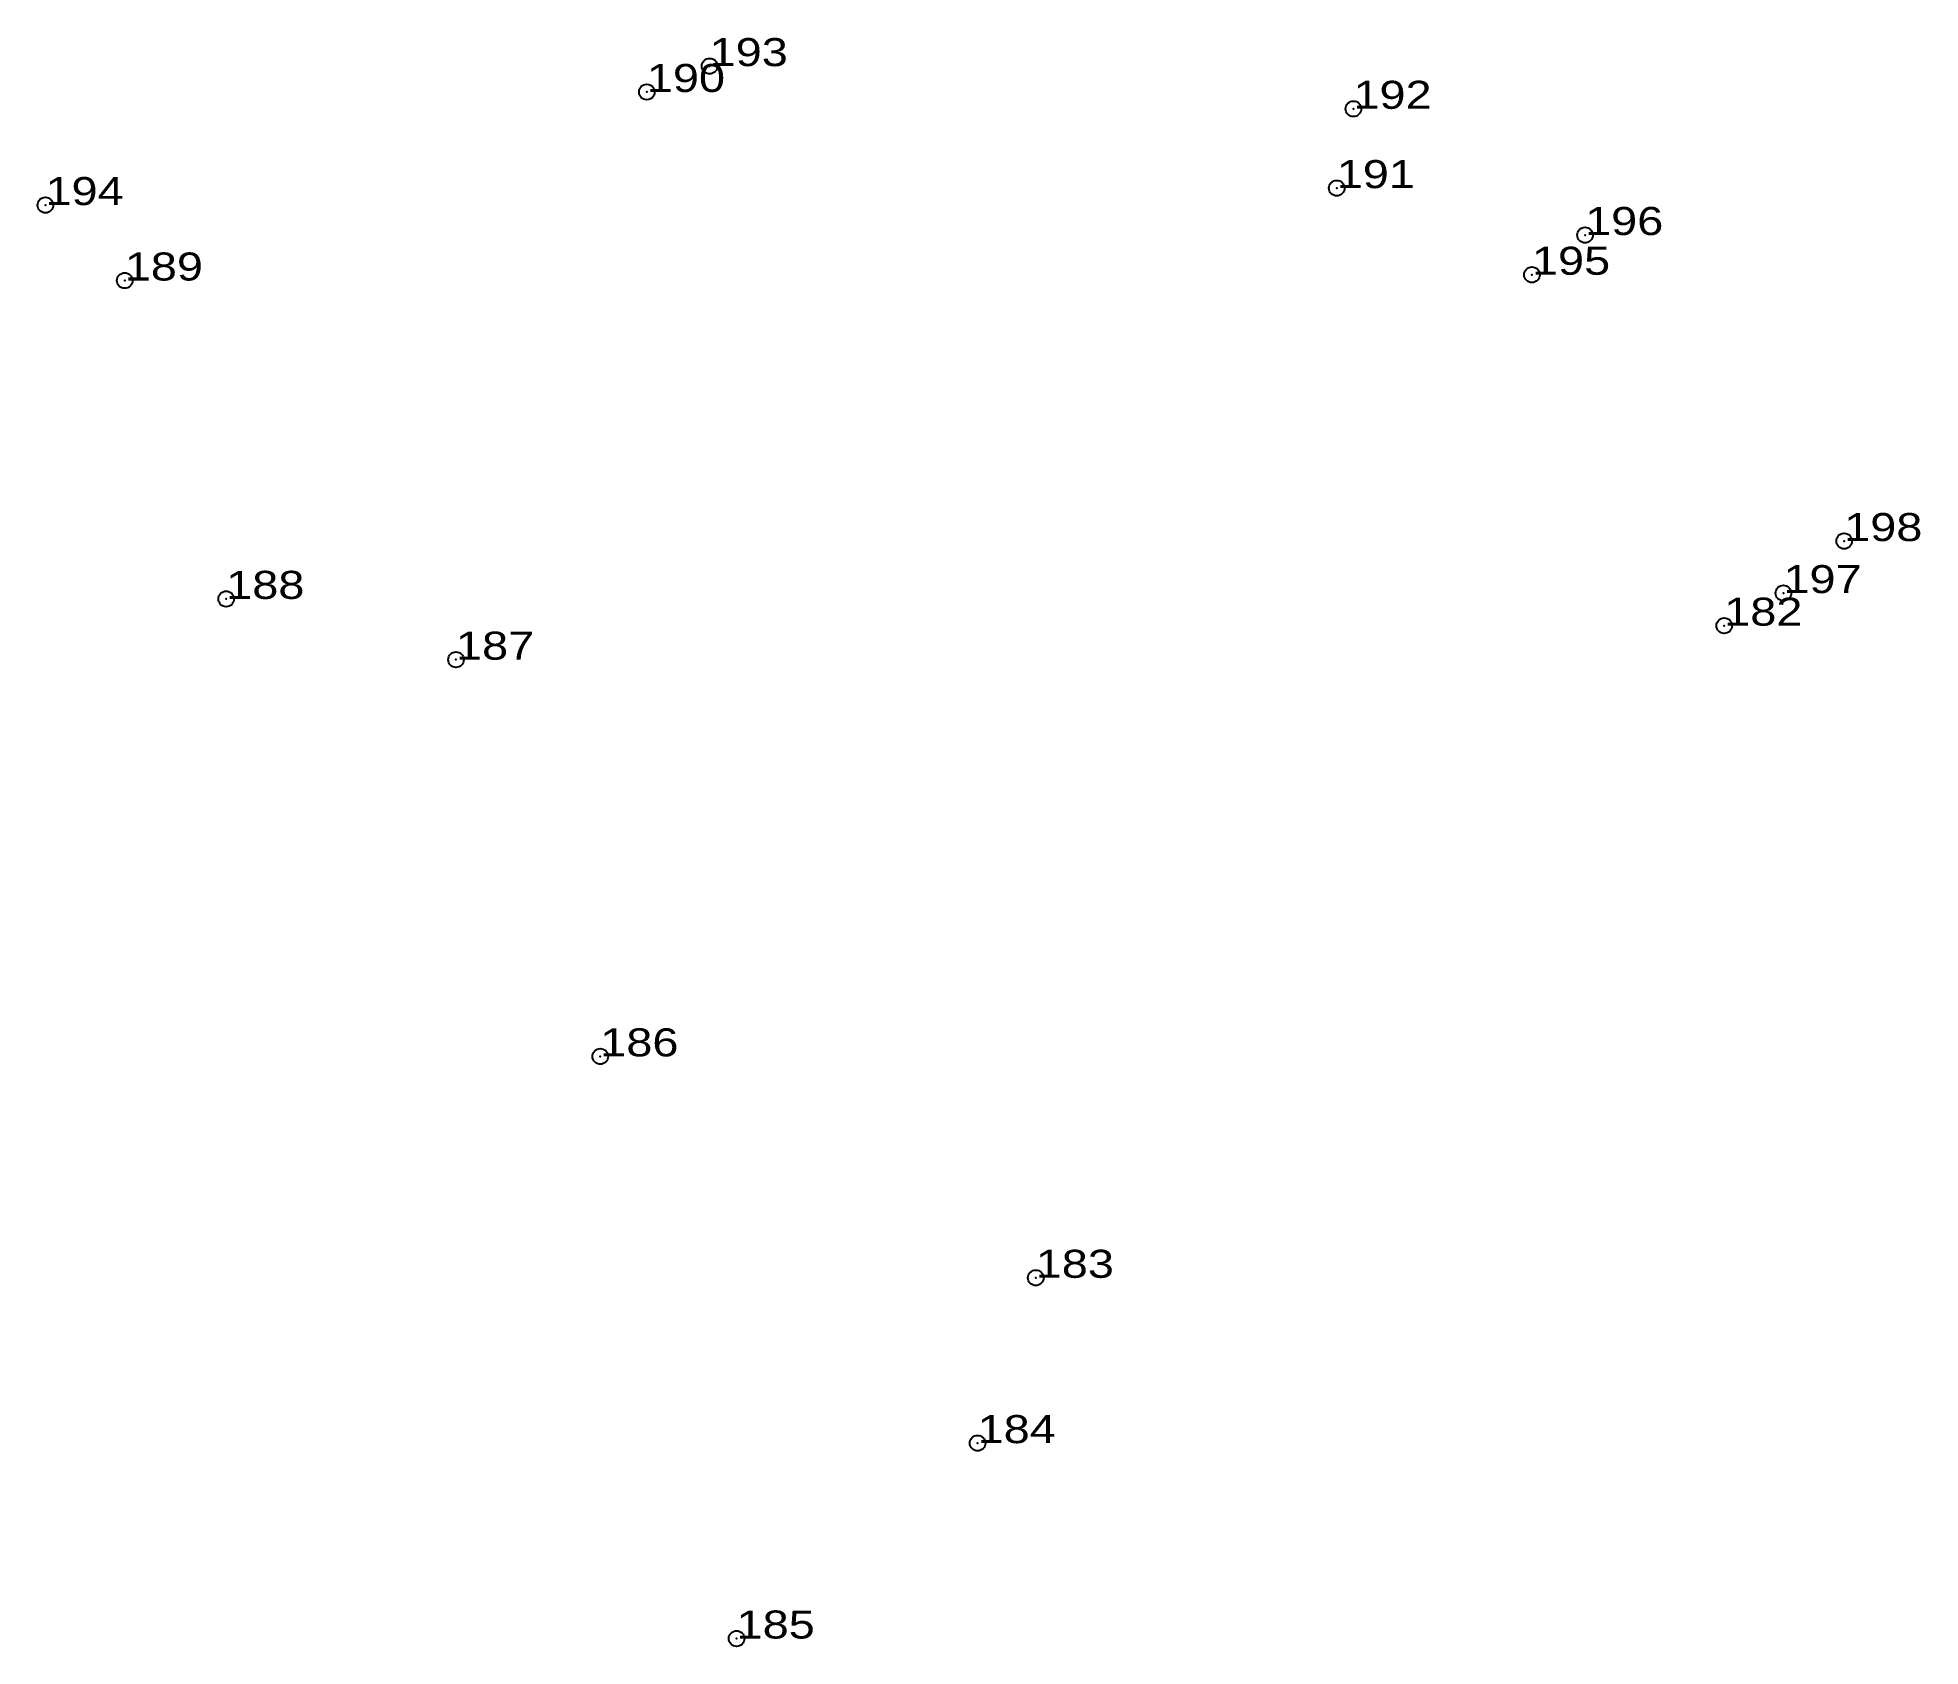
# Model space of a CAD drawing. Header units: metres. Extents: x 549203 to 552789, y 1818269 to 1821872.
# Drawn here: x 549486.7 to 549607.6, y 1820141.1 to 1820244.3 of the extents above; entities that cross this region are included whole.
import ezdxf

# ---------------------------------------------------------------- set-up
doc = ezdxf.new("R2010")
doc.units = ezdxf.units.M
doc.header["$LTSCALE"] = 2
doc.header["$PDMODE"] = 32
doc.header["$PDSIZE"] = 1
doc.layers.add('12', color=7, linetype='Continuous')
doc.layers.add('7', color=7, linetype='Continuous')

msp = doc.modelspace()

# ---------------------------------------------------------------- texts
at = {"layer": '12', "width": 1.25}
for s, p in [('193', (549529.85, 1820242.46)), ('190', (549525.82, 1820240.8)), ('192', (549571.17, 1820239.72)), ('191', (549570.1, 1820234.63)), ('194', (549487.22, 1820233.54)), ('196', (549586.04, 1820231.62)), ('195', (549582.63, 1820229.07)), ('189', (549492.31, 1820228.7)), ('198', (549602.67, 1820211.98)), ('197', (549598.77, 1820208.64)), ('188', (549498.82, 1820208.27)), ('182', (549594.97, 1820206.55)), ('187', (549513.57, 1820204.37)), ('186', (549522.83, 1820178.91)), ('183', (549550.78, 1820164.7)), ('184', (549547.05, 1820154.09)), ('185', (549531.58, 1820141.55))]:
    msp.add_text(s, height=1.8, dxfattribs=at).set_placement(p)

# ---------------------------------------------------------------- linework, layer by layer
at = {"layer": '7'}
for p in [(549529.85, 1820242.46), (549525.82, 1820240.8), (549571.17, 1820239.72), (549570.1, 1820234.63), (549487.22, 1820233.54), (549586.04, 1820231.62), (549582.63, 1820229.07), (549492.31, 1820228.7), (549602.67, 1820211.98), (549598.77, 1820208.64), (549498.82, 1820208.27), (549594.97, 1820206.55), (549513.57, 1820204.37), (549522.83, 1820178.91), (549550.78, 1820164.7), (549547.05, 1820154.09), (549531.58, 1820141.55)]:
    msp.add_point(p, dxfattribs=at)

msp.set_redraw_order([(e.dxf.handle, doc.entitydb.next_handle()) for e in msp.query("TEXT MTEXT ATTDEF DIMENSION ARC_DIMENSION")])  # texts and dimensions are drawn at this point

doc.saveas('drawing.dxf')
